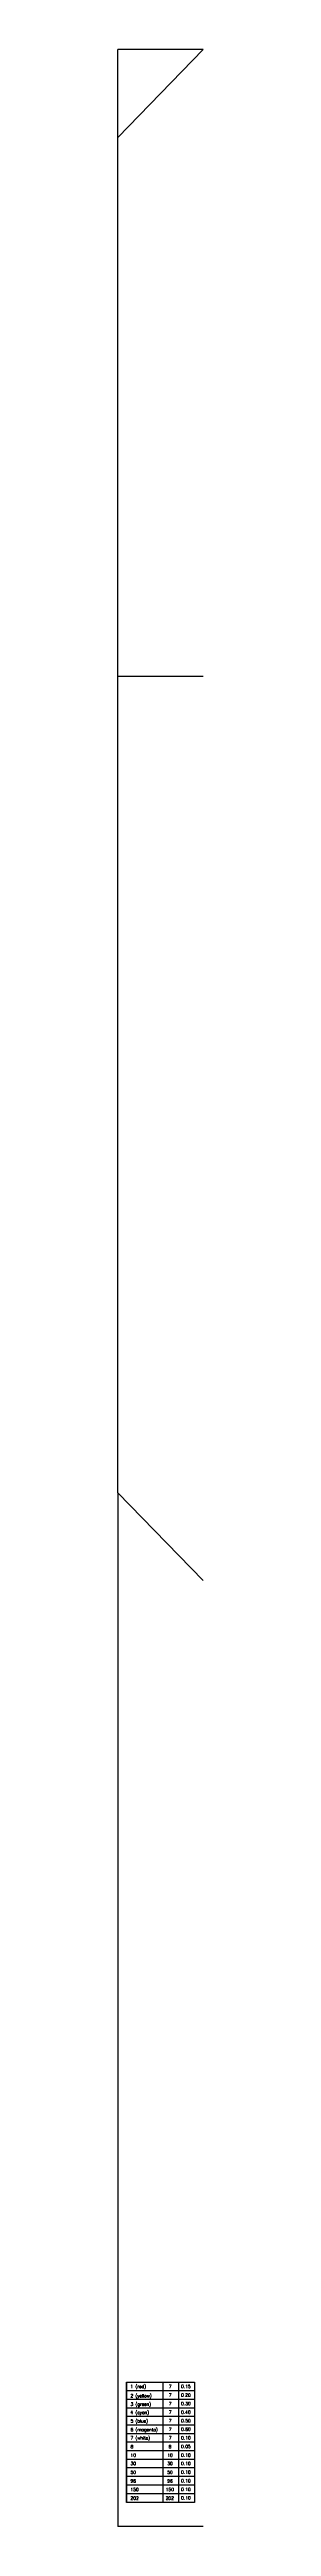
# Model space of a CAD drawing. Header units: millimetres. Extents: x 2182 to 2335, y 1488 to 1614.
# Drawn here: x 2290.49 to 2290.98, y 1488.23 to 1502.33 of the extents above; entities that cross this region are included whole.
import ezdxf

# ---------------------------------------------------------------- set-up
doc = ezdxf.new("R2010")
doc.units = ezdxf.units.MM
doc.layers.add('Prancha', color=6, linetype='Continuous')
doc.styles.add('ROMANS', font='romans')

msp = doc.modelspace()

# ---------------------------------------------------------------- linework, layer by layer
at = {"layer": 'Prancha', "color": 1, "linetype": 'Continuous', "ltscale": 0.003}
for p, q in [((2290.978, 1502.329), (2290.491, 1502.329)), ((2290.491, 1501.829), (2290.491, 1502.329)), ((2290.491, 1494.113), (2290.491, 1488.229)), ((2290.491, 1494.113), (2290.491, 1488.229)), ((2290.978, 1488.229), (2290.491, 1488.229))]:
    msp.add_line(p, q, dxfattribs=at)
at = {"layer": 'Prancha', "color": 7}
for p, q in [((2290.978, 1502.329), (2290.491, 1501.829)), ((2290.491, 1494.113), (2290.491, 1501.829)), ((2290.491, 1498.762), (2290.978, 1498.762)), ((2290.978, 1493.613), (2290.491, 1494.113))]:
    msp.add_line(p, q, dxfattribs=at)
at = {"layer": 'Prancha', "color": 8}
for p, q in [((2290.541, 1489.05), (2290.928, 1489.05)), ((2290.541, 1488.366), (2290.541, 1489.05)), ((2290.541, 1489.05), (2290.541, 1488.366)), ((2290.928, 1489.001), (2290.541, 1489.001)), ((2290.747, 1489.05), (2290.747, 1488.366)), ((2290.837, 1489.05), (2290.837, 1488.366)), ((2290.928, 1489.05), (2290.928, 1488.366)), ((2290.928, 1488.952), (2290.541, 1488.952)), ((2290.928, 1488.903), (2290.541, 1488.903)), ((2290.928, 1488.854), (2290.541, 1488.854)), ((2290.928, 1488.806), (2290.541, 1488.806)), ((2290.928, 1488.757), (2290.541, 1488.757)), ((2290.928, 1488.708), (2290.541, 1488.708)), ((2290.928, 1488.659), (2290.541, 1488.659)), ((2290.928, 1488.61), (2290.541, 1488.61)), ((2290.928, 1488.562), (2290.541, 1488.562)), ((2290.928, 1488.513), (2290.541, 1488.513)), ((2290.928, 1488.464), (2290.541, 1488.464)), ((2290.928, 1488.415), (2290.541, 1488.415)), ((2290.928, 1488.366), (2290.541, 1488.366))]:
    msp.add_line(p, q, dxfattribs=at)

# ---------------------------------------------------------------- texts
at = {"layer": 'Prancha', "color": 8, "style": 'ROMANS'}
for s, height, p in [('2 (yellow)', 0.0182, (2290.563, 1488.964)), ('1 (red)', 0.0182, (2290.563, 1489.017)), ('7', 0.0182, (2290.782, 1489.017)), ('7', 0.0182, (2290.782, 1488.968)), ('0.15', 0.0182, (2290.852, 1489.017)), ('0.20', 0.0182, (2290.852, 1488.968)), ('3 (green)', 0.0182, (2290.563, 1488.916)), ('4 (cyan)', 0.0182, (2290.563, 1488.869)), ('5 (blue)', 0.0182, (2290.563, 1488.82)), ('7', 0.0182, (2290.782, 1488.919)), ('7', 0.0182, (2290.782, 1488.87)), ('7', 0.0182, (2290.782, 1488.822)), ('0.30', 0.0182, (2290.852, 1488.919)), ('0.40', 0.0182, (2290.852, 1488.87)), ('0.50', 0.0182, (2290.852, 1488.822)), ('6 (magenta)', 0.01819, (2290.563, 1488.771)), ('7 (white)', 0.0182, (2290.563, 1488.724)), ('8', 0.0182, (2290.563, 1488.674)), ('8', 0.0182, (2290.781, 1488.674)), ('7', 0.0182, (2290.782, 1488.773)), ('7', 0.0182, (2290.782, 1488.724)), ('0.60', 0.0182, (2290.852, 1488.773)), ('0.10', 0.0182, (2290.852, 1488.724)), ('0.05', 0.0182, (2290.852, 1488.675)), ('30', 0.0182, (2290.563, 1488.578)), ('50', 0.0182, (2290.563, 1488.528)), ('10', 0.0182, (2290.563, 1488.625)), ('30', 0.0182, (2290.773, 1488.578)), ('50', 0.0182, (2290.773, 1488.528)), ('10', 0.0182, (2290.773, 1488.625)), ('0.10', 0.0182, (2290.852, 1488.626)), ('0.10', 0.0182, (2290.852, 1488.578)), ('0.10', 0.0182, (2290.852, 1488.529)), ('96', 0.0182, (2290.563, 1488.479)), ('202', 0.0182, (2290.563, 1488.381)), ('150', 0.0182, (2290.563, 1488.43)), ('202', 0.0182, (2290.764, 1488.381)), ('150', 0.0182, (2290.764, 1488.43)), ('96', 0.0182, (2290.773, 1488.479)), ('0.10', 0.0182, (2290.852, 1488.48)), ('0.10', 0.0182, (2290.852, 1488.431)), ('0.10', 0.0182, (2290.852, 1488.382))]:
    msp.add_text(s, height=height, dxfattribs=at).set_placement(p)

doc.saveas('drawing.dxf')
